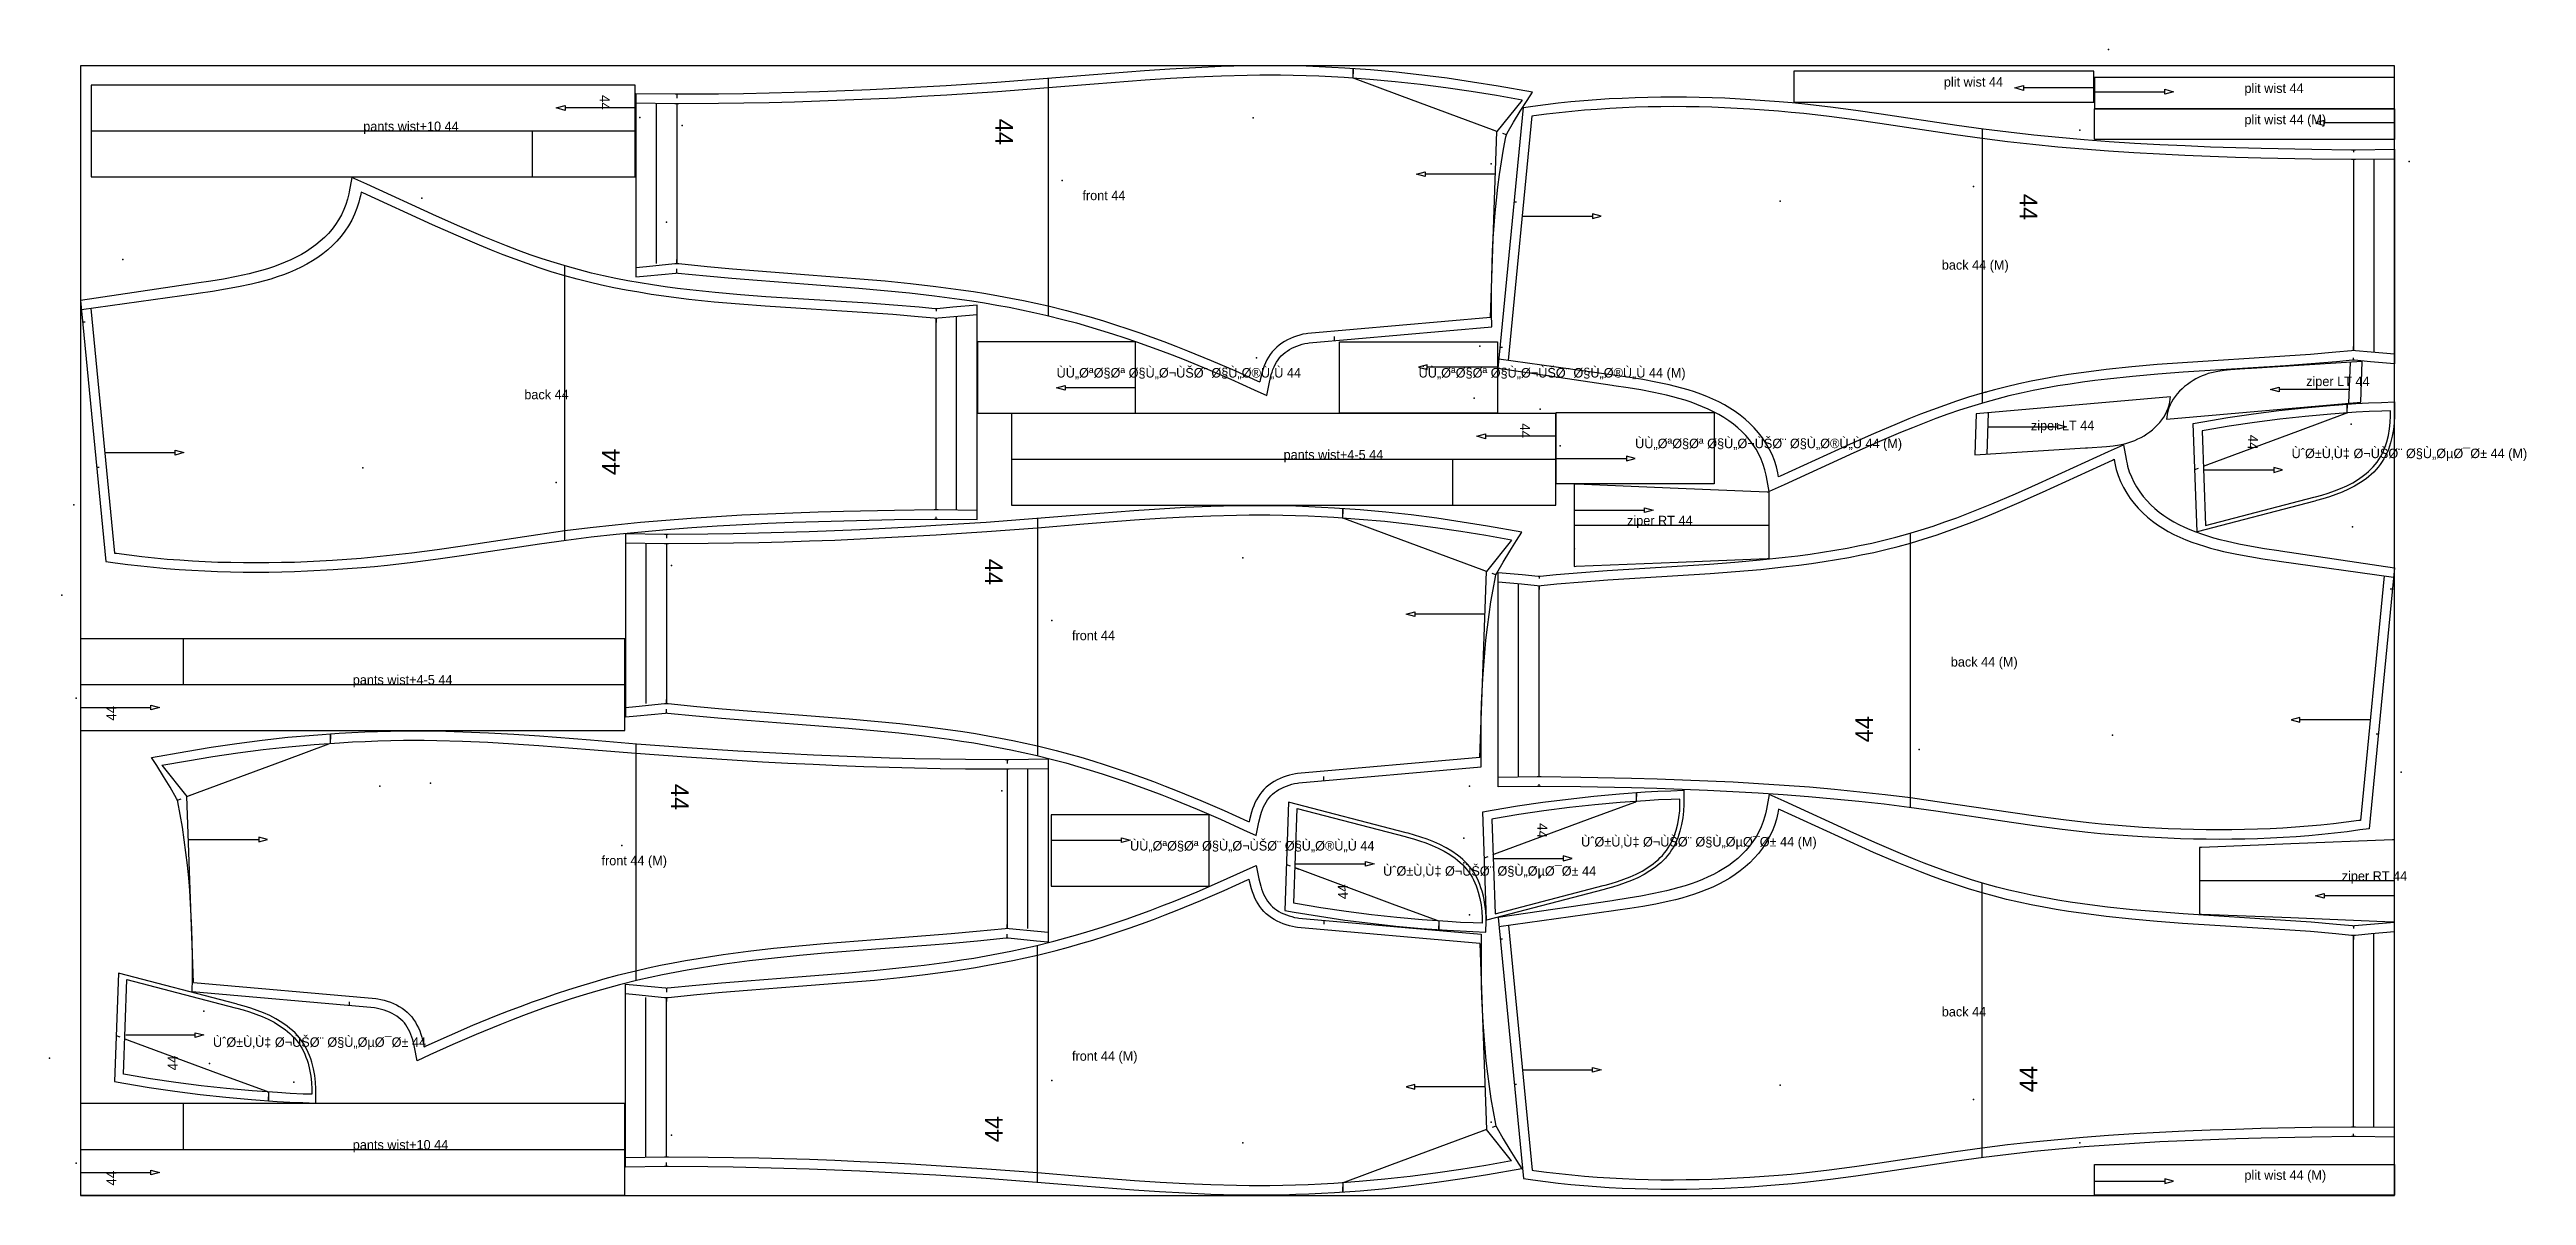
# Model space of a CAD drawing. Header units: millimetres. Extents: x -39 to 3097, y 0 to 1450.
import ezdxf

# ---------------------------------------------------------------- set-up
doc = ezdxf.new("R2010")
doc.units = ezdxf.units.MM
for name, color, linetype in [('BORDER', 4, 'Continuous'), ('CUT', 7, 'Continuous'), ('GRAIN', 5, 'Continuous'), ('INTERNAL', 8, 'Continuous'), ('MARK', 6, 'Continuous'), ('NOTCH', 1, 'Continuous'), ('PIECE_NAME', 2, 'Continuous'), ('SEAM', 3, 'Continuous'), ('TEXT', 2, 'Continuous')]:
    doc.layers.add(name, color=color, linetype=linetype)

msp = doc.modelspace()

# ---------------------------------------------------------------- texts
at = {"layer": 'PIECE_NAME'}
for s, p in [('plit wist 44', (2359.3, 1403.5)), ('plit wist 44', (2739.9, 1395.5)), ('pants wist+10 44', (358, 1347.3)), ('plit wist 44 (M)', (2739.9, 1355.9)), ('front 44', (1268.6, 1259.8)), ('back 44 (M)', (2356.7, 1171.8)), ('ÙÙ„ØªØ§Øª Ø§Ù„Ø¬ÙŠØ¨ Ø§Ù„Ø®Ù„Ù 44', (1235.9, 1035.3)), ('ÙÙ„ØªØ§Øª Ø§Ù„Ø¬ÙŠØ¨ Ø§Ù„Ø®Ù„Ù 44 (M)', (1694.3, 1035.3)), ('ziper LT 44', (2818, 1024.5)), ('back 44', (562, 1007.8)), ('ziper LT 44', (2469.5, 968.6)), ('pants wist+4-5 44', (1523.3, 931.7)), ('ÙÙ„ØªØ§Øª Ø§Ù„Ø¬ÙŠØ¨ Ø§Ù„Ø®Ù„Ù 44 (M)', (1968.4, 945.9)), ('ÙˆØ±Ù‚Ù‡ Ø¬ÙŠØ¨ Ø§Ù„ØµØ¯Ø± 44 (M)', (2799.6, 933.3)), ('ziper RT 44', (1958.2, 848.3)), ('front 44', (1255.4, 702.8)), ('pants wist+4-5 44', (344.8, 646.7)), ('back 44 (M)', (2368.1, 669.4)), ('ÙÙ„ØªØ§Øª Ø§Ù„Ø¬ÙŠØ¨ Ø§Ù„Ø®Ù„Ù 44', (1328.9, 436.6)), ('ÙˆØ±Ù‚Ù‡ Ø¬ÙŠØ¨ Ø§Ù„ØµØ¯Ø± 44 (M)', (1900, 441.7)), ('front 44 (M)', (659.7, 417.9)), ('ÙˆØ±Ù‚Ù‡ Ø¬ÙŠØ¨ Ø§Ù„ØµØ¯Ø± 44', (1649.3, 404.7)), ('ziper RT 44', (2863, 398.3)), ('back 44', (2356.7, 226.6)), ('ÙˆØ±Ù‚Ù‡ Ø¬ÙŠØ¨ Ø§Ù„ØµØ¯Ø± 44', (167.8, 188.1)), ('front 44 (M)', (1255.4, 170.5)), ('pants wist+10 44', (344.8, 58.2)), ('plit wist 44 (M)', (2739.9, 19.8))]:
    msp.add_text(s, height=12, dxfattribs=at).set_placement(p)
at = {"layer": 'TEXT'}
for height, rotation, p in [(12.6, 270, (657.4, 1393)), (22.4, 270, (1158.4, 1362.9)), (22.4, 270, (2455.1, 1267.8)), (12.6, 270, (1822.7, 977.4)), (22.4, 90, (682.9, 911.8)), (12.6, 268.897, (2744.4, 962.9)), (22.4, 270, (1145.2, 805.9)), (12.6, 90, (45.4, 601)), (22.4, 90, (2269.7, 573.5)), (22.4, 270, (747.5, 521)), (12.6, 268.897, (1844.7, 471.3)), (12.6, 91.103, (1604.8, 375.1)), (12.6, 91.103, (123.3, 158.5)), (22.4, 90, (2477.5, 130.6)), (22.4, 90, (1167.6, 67.4)), (12.6, 90, (45.4, 12.5))]:
    msp.add_text('44', height=height, rotation=rotation, dxfattribs=at).set_placement(p)

# ---------------------------------------------------------------- linework, layer by layer
at = {"layer": 'BORDER'}
msp.add_lwpolyline([(0, 0), (2929.9, 0), (2929.9, 1430), (0, 1430)], close=True, dxfattribs=at)
at = {"layer": 'CUT'}
for points in [[(1838.3, 1396.4), (1794.8, 1404), (1762.7, 1409.3), (1730.5, 1414.1), (1698.2, 1418.2), (1665.8, 1421.8), (1633.4, 1424.7), (1600.9, 1427), (1584.6, 1427.9), (1568.3, 1428.7), (1552, 1429.3), (1535.8, 1429.7), (1519.5, 1430), (1493, 1430), (1476.7, 1429.8), (1444.3, 1428.9), (1411.8, 1427.5), (1379.4, 1425.7), (1347.1, 1423.5), (1282.6, 1418.5), (1224.2, 1413.7), (1160.1, 1408.9), (1096.1, 1404.7), (1064, 1402.8), (1032, 1401.1), (1000, 1399.6), (967.9, 1398.2), (935.9, 1397), (903.8, 1395.9), (871.8, 1395.1), (839.7, 1394.5), (807.7, 1394), (757.6, 1393.8), (755.2, 1393.8), (752.8, 1393.8), (703.1, 1394.5), (703.1, 1162.6), (717.7, 1163.9), (753.9, 1167.6), (755.1, 1167.7), (756.3, 1167.6), (792.5, 1163.9), (824.7, 1161), (856.9, 1158.4), (921.4, 1153.5), (985.6, 1148.4), (1017.6, 1145.6), (1049.6, 1142.4), (1081.3, 1138.7), (1113, 1134.5), (1128.8, 1132.2), (1144.5, 1129.7), (1160.1, 1127), (1175.8, 1124.2), (1191.4, 1121.1), (1206.9, 1117.8), (1222.3, 1114.3), (1245.6, 1108.5), (1260.9, 1104.4), (1276.3, 1100), (1291.6, 1095.4), (1306.9, 1090.7), (1322.1, 1085.7), (1337.2, 1080.5), (1352.3, 1075.1), (1367.4, 1069.6), (1382.4, 1063.9), (1397.3, 1058), (1427.1, 1045.8), (1456.6, 1033.1), (1485.9, 1019.9), (1501.9, 1012.5), (1505.3, 1029.6), (1507.6, 1039), (1508.7, 1042.3), (1509.9, 1045.6), (1511.3, 1048.9), (1512.8, 1052), (1514.5, 1054.9), (1516.3, 1057.7), (1518.2, 1060.3), (1520.3, 1062.6), (1522.6, 1064.8), (1525.1, 1066.9), (1527.8, 1068.8), (1530.6, 1070.6), (1533.7, 1072.3), (1536.9, 1073.8), (1540.1, 1075.2), (1543.5, 1076.4), (1547, 1077.4), (1550.4, 1078.3), (1554.1, 1079), (1555.8, 1079.3), (1786.8, 1099.5), (1786.8, 1102), (1786.6, 1114.1), (1786.6, 1146.6), (1786.9, 1162.8), (1787.3, 1179), (1788, 1195.3), (1788.8, 1211.5), (1789.9, 1227.7), (1791.2, 1243.9), (1792.8, 1260), (1794.6, 1276.1), (1796.7, 1292.2), (1799.1, 1308.2), (1801.9, 1324.2), (1804.9, 1340.1), (1805.4, 1342.4), (1806.5, 1344.5), (1814.6, 1358.5), (1822.9, 1372.4), (1831.6, 1386.1)], [(2549.3, 1423), (2169.3, 1423), (2169.3, 1384), (2549.3, 1384)], [(2549.9, 1376), (2929.9, 1376), (2929.9, 1415), (2549.9, 1415)], [(702.5, 1347.3), (702.5, 1405.3), (13.5, 1405.3), (13.5, 1347.3), (13.5, 1289.3), (702.5, 1289.3)], [(2138, 890.9), (2134.7, 909.4), (2134.3, 911.7), (2133.6, 915.2), (2132.8, 918.4), (2130.7, 925.2), (2128.1, 931.8), (2125.1, 938.2), (2121.5, 944.5), (2117.6, 950.6), (2113.2, 956.3), (2108.6, 961.8), (2103.6, 966.9), (2098.4, 971.8), (2092.8, 976.3), (2086.9, 980.6), (2080.8, 984.7), (2074.4, 988.5), (2067.8, 992), (2061, 995.3), (2053.9, 998.4), (2046.6, 1001.3), (2039.2, 1004), (2031.6, 1006.5), (2023.9, 1008.8), (2016.1, 1010.9), (2008.2, 1012.9), (1992, 1016.5), (1975.8, 1019.6), (1959.6, 1022.3), (1941.6, 1025), (1939.2, 1025.4), (1794.9, 1046.8), (1826.9, 1377.1), (1838.7, 1378.7), (1854.8, 1380.8), (1870.9, 1382.8), (1887.1, 1384.5), (1903.3, 1385.9), (1919.5, 1387.2), (1935.7, 1388.3), (1952, 1389.1), (1968.3, 1389.8), (1984.5, 1390.2), (2000.8, 1390.5), (2017.1, 1390.6), (2033.3, 1390.5), (2049.6, 1390.2), (2065.9, 1389.8), (2082.1, 1389.2), (2114.5, 1387.4), (2150.9, 1384.8), (2167.1, 1383.3), (2183.4, 1381.7), (2215.6, 1377.9), (2247.8, 1373.7), (2279.8, 1369), (2375.6, 1354.7), (2409.5, 1350.1), (2441.2, 1346.1), (2473.1, 1342.6), (2504.9, 1339.4), (2536.8, 1336.7), (2568.8, 1334.2), (2600.8, 1332.1), (2632.8, 1330.3), (2664.8, 1328.8), (2696.9, 1327.5), (2729, 1326.4), (2761.1, 1325.5), (2825.4, 1324.2), (2875.6, 1323.5), (2877.9, 1323.5), (2880.3, 1323.5), (2929.9, 1324.2), (2929.9, 1109.5), (2929.9, 1052.7), (2899.4, 1055.3), (2879.2, 1057.3), (2877.9, 1057.4), (2876.7, 1057.3), (2856.5, 1055.3), (2824.2, 1052.6), (2791.8, 1050.2), (2662.4, 1042), (2630.2, 1039.6), (2598.2, 1036.8), (2566.4, 1033.4), (2550.6, 1031.5), (2534.8, 1029.4), (2519.1, 1027.1), (2503.4, 1024.6), (2487.9, 1021.8), (2472.4, 1018.8), (2457, 1015.5), (2441.6, 1012), (2426.4, 1008.1), (2411.2, 1003.9), (2394.2, 998.8), (2379.2, 994), (2364.2, 988.8), (2349.2, 983.4), (2334.3, 977.7), (2319.4, 971.8), (2304.6, 965.8), (2275, 953.1), (2245.5, 940), (2157.1, 899.5)], [(2929.9, 1336.4), (2549.9, 1336.4), (2549.9, 1375.4), (2929.9, 1375.4)], [(343.4, 1288.7), (340.1, 1270.2), (339.7, 1267.9), (339, 1264.4), (338.2, 1261.2), (336.1, 1254.4), (333.5, 1247.8), (330.4, 1241.4), (326.9, 1235.1), (322.9, 1229), (318.6, 1223.3), (313.9, 1217.8), (309, 1212.7), (303.7, 1207.8), (298.2, 1203.3), (292.3, 1199), (286.2, 1194.9), (279.8, 1191.1), (273.2, 1187.6), (266.3, 1184.3), (259.3, 1181.2), (252, 1178.3), (244.6, 1175.6), (237, 1173.1), (229.3, 1170.8), (221.4, 1168.7), (213.6, 1166.7), (197.4, 1163.1), (181.2, 1160), (165, 1157.3), (146.9, 1154.6), (144.6, 1154.2), (0.2, 1132.8), (32.3, 802.6), (44, 800.9), (60.1, 798.8), (76.3, 796.8), (92.4, 795.2), (108.6, 793.7), (124.9, 792.4), (141.1, 791.4), (157.4, 790.5), (173.6, 789.8), (189.9, 789.4), (206.2, 789.1), (222.4, 789), (238.7, 789.1), (255, 789.4), (271.2, 789.8), (287.5, 790.5), (319.9, 792.2), (356.3, 794.8), (372.5, 796.3), (388.7, 797.9), (421, 801.7), (453.1, 805.9), (485.2, 810.6), (581, 824.9), (614.9, 829.6), (646.6, 833.5), (678.4, 837), (710.3, 840.2), (742.2, 842.9), (774.1, 845.4), (806.1, 847.5), (838.1, 849.3), (870.2, 850.8), (902.3, 852.1), (934.4, 853.2), (966.5, 854.1), (1030.7, 855.4), (1081, 856.1), (1083.3, 856.1), (1085.6, 856.1), (1135.3, 855.4), (1135.3, 1070.1), (1135.3, 1126.9), (1104.7, 1124.3), (1084.6, 1122.3), (1083.3, 1122.2), (1082, 1122.3), (1061.9, 1124.3), (1029.6, 1127), (997.2, 1129.4), (867.7, 1137.6), (835.6, 1140), (803.6, 1142.8), (771.7, 1146.2), (755.9, 1148.1), (740.2, 1150.2), (724.4, 1152.5), (708.8, 1155), (693.2, 1157.8), (677.7, 1160.8), (662.3, 1164.1), (647, 1167.6), (631.8, 1171.5), (616.6, 1175.7), (599.6, 1180.8), (584.5, 1185.6), (569.5, 1190.8), (554.6, 1196.2), (539.6, 1201.9), (524.8, 1207.8), (510, 1213.8), (480.3, 1226.5), (450.8, 1239.6), (362.4, 1280.1)], [(1135.9, 1080.3), (1135.9, 990.3), (1335.9, 990.3), (1335.9, 1080.3)], [(1594.3, 990.3), (1594.3, 1080.3), (1794.3, 1080.3), (1794.3, 990.3)], [(2889.1, 1055.6), (2748.8, 1046.8), (2746.4, 1046.6), (2722.1, 1045.2), (2714, 1044.4), (2706, 1043.1), (2698, 1041.4), (2694, 1040.2), (2690.1, 1038.9), (2686.2, 1037.4), (2682.4, 1035.6), (2678.5, 1033.7), (2674.8, 1031.5), (2671.1, 1029.1), (2667.6, 1026.6), (2664.1, 1023.8), (2660.9, 1020.9), (2657.8, 1017.9), (2654.9, 1014.7), (2652.2, 1011.3), (2649.8, 1007.9), (2647.6, 1004.3), (2645.7, 1000.6), (2644.2, 996.8), (2642.9, 992.9), (2642, 989), (2641.4, 984.9), (2641.2, 982.4), (2887.2, 1004)], [(2398.4, 937.6), (2538.7, 946.3), (2541.1, 946.5), (2565.4, 948), (2573.5, 948.8), (2581.5, 950), (2589.5, 951.8), (2593.5, 952.9), (2597.4, 954.2), (2601.3, 955.8), (2605.1, 957.5), (2609, 959.5), (2612.7, 961.6), (2616.4, 964), (2619.9, 966.6), (2623.3, 969.3), (2626.6, 972.2), (2629.7, 975.3), (2632.6, 978.5), (2635.3, 981.8), (2637.7, 985.3), (2639.9, 988.9), (2641.8, 992.6), (2643.3, 996.4), (2644.6, 1000.2), (2645.5, 1004.2), (2646, 1008.2), (2646.3, 1010.7), (2400.3, 989.2)], [(2675.1, 977.2), (2687, 979.3), (2719, 984.6), (2751.2, 989.3), (2783.5, 993.4), (2815.8, 997), (2848.3, 999.9), (2880.7, 1002.3), (2897, 1003.2), (2913.3, 1003.9), (2929.8, 1004.5), (2929.9, 990.8), (2929.9, 986.6), (2929.5, 978.1), (2928.5, 969.5), (2927, 961), (2924.9, 952.6), (2923.5, 948.4), (2922.1, 944.3), (2920.4, 940.3), (2918.6, 936.4), (2916.5, 932.6), (2914.3, 928.9), (2911.9, 925.4), (2909.3, 922), (2906.5, 918.7), (2903.5, 915.6), (2900.4, 912.7), (2897.2, 909.9), (2893.8, 907.2), (2886.8, 902.3), (2879.4, 897.8), (2871.6, 893.8), (2863.7, 890.2), (2855.6, 887.1), (2847.4, 884.2), (2839.3, 881.7), (2831.3, 879.5), (2828.9, 878.9), (2680, 840.1)], [(1867.8, 931.7), (1867.8, 989.7), (1178.8, 989.7), (1178.8, 931.7), (1178.8, 873.7), (1867.8, 873.7)], [(2068.4, 990.9), (2068.4, 900.9), (1868.4, 900.9), (1868.4, 990.9)], [(2586.8, 950.3), (2590.1, 931.9), (2590.5, 929.6), (2591.2, 926.1), (2592, 922.9), (2594.1, 916.1), (2596.7, 909.5), (2599.8, 903), (2603.3, 896.8), (2607.3, 890.7), (2611.6, 884.9), (2616.2, 879.5), (2621.2, 874.3), (2626.5, 869.5), (2632, 864.9), (2637.9, 860.6), (2644, 856.6), (2650.4, 852.8), (2657, 849.3), (2663.8, 846), (2670.9, 842.9), (2678.2, 840), (2685.6, 837.3), (2693.2, 834.8), (2700.9, 832.5), (2708.7, 830.3), (2716.6, 828.4), (2732.8, 824.8), (2749, 821.7), (2765.2, 819), (2783.3, 816.2), (2785.6, 815.9), (2929.9, 794.5), (2897.9, 464.2), (2886.1, 462.6), (2870.1, 460.4), (2853.9, 458.5), (2837.7, 456.8), (2821.5, 455.3), (2805.3, 454.1), (2789.1, 453), (2772.8, 452.2), (2756.6, 451.5), (2740.3, 451.1), (2724, 450.8), (2707.7, 450.7), (2691.5, 450.8), (2675.2, 451.1), (2659, 451.5), (2642.7, 452.1), (2610.3, 453.8), (2573.9, 456.5), (2557.7, 457.9), (2541.4, 459.6), (2509.2, 463.4), (2477, 467.6), (2445, 472.2), (2349.2, 486.6), (2315.3, 491.2), (2283.6, 495.2), (2251.8, 498.7), (2219.9, 501.8), (2188, 504.6), (2156, 507), (2124.1, 509.2), (2092, 511), (2060, 512.5), (2027.9, 513.8), (1995.8, 514.9), (1963.7, 515.8), (1899.4, 517.1), (1849.2, 517.8), (1846.9, 517.8), (1844.5, 517.8), (1794.9, 517.1), (1794.9, 731.8), (1794.9, 788.6), (1825.5, 786), (1845.6, 784), (1846.9, 783.9), (1848.2, 784), (1868.3, 786), (1900.6, 788.7), (1933, 791.1), (2062.4, 799.2), (2094.6, 801.7), (2126.6, 804.5), (2158.5, 807.8), (2174.3, 809.8), (2190, 811.9), (2205.7, 814.2), (2221.4, 816.7), (2236.9, 819.5), (2252.4, 822.5), (2267.9, 825.8), (2283.2, 829.3), (2298.4, 833.2), (2313.6, 837.3), (2330.6, 842.4), (2345.7, 847.3), (2360.7, 852.5), (2375.6, 857.9), (2390.5, 863.5), (2405.4, 869.4), (2420.2, 875.5), (2449.8, 888.2), (2479.3, 901.3), (2567.7, 941.7)], [(1891.3, 796.3), (1893.7, 796.4), (2022.7, 801.6), (2135.6, 806.2), (2138.1, 806.3), (2138.1, 848.3), (2138.1, 890.3), (2135.6, 890.4), (2022.7, 895), (1893.7, 900.2), (1891.3, 900.3), (1891.3, 848.3)], [(1825, 839.5), (1781.5, 847.1), (1749.5, 852.4), (1717.3, 857.1), (1685, 861.3), (1652.6, 864.8), (1620.1, 867.8), (1587.6, 870.1), (1571.3, 871), (1555.1, 871.7), (1538.8, 872.3), (1522.5, 872.7), (1506.2, 873), (1479.8, 873), (1463.5, 872.8), (1431, 872), (1398.6, 870.6), (1366.2, 868.7), (1333.8, 866.5), (1269.3, 861.5), (1210.9, 856.8), (1146.9, 852), (1082.8, 847.8), (1050.8, 845.9), (1018.7, 844.2), (986.7, 842.6), (954.7, 841.2), (922.6, 840), (890.6, 839), (858.5, 838.1), (826.5, 837.5), (794.4, 837.1), (744.3, 836.8), (741.9, 836.8), (739.5, 836.8), (689.9, 837.5), (689.9, 605.7), (704.5, 607), (740.6, 610.6), (741.9, 610.7), (743.1, 610.6), (779.2, 607), (811.5, 604.1), (843.7, 601.5), (908.1, 596.6), (972.4, 591.5), (1004.4, 588.6), (1036.3, 585.4), (1068.1, 581.7), (1099.8, 577.6), (1115.5, 575.2), (1131.2, 572.7), (1146.9, 570.1), (1162.5, 567.2), (1178.1, 564.1), (1193.6, 560.8), (1209.1, 557.3), (1232.3, 551.5), (1247.7, 547.4), (1263, 543.1), (1278.3, 538.5), (1293.6, 533.7), (1308.8, 528.7), (1324, 523.5), (1339.1, 518.2), (1354.2, 512.6), (1369.2, 506.9), (1384.1, 501.1), (1413.9, 488.8), (1443.4, 476.1), (1472.7, 462.9), (1488.6, 455.6), (1492.1, 472.7), (1494.4, 482), (1495.4, 485.3), (1496.7, 488.7), (1498, 491.9), (1499.6, 495), (1501.2, 498), (1503, 500.7), (1505, 503.3), (1507, 505.7), (1509.3, 507.9), (1511.8, 509.9), (1514.5, 511.9), (1517.4, 513.7), (1520.4, 515.3), (1523.6, 516.9), (1526.9, 518.2), (1530.3, 519.4), (1533.7, 520.4), (1537.2, 521.3), (1540.8, 522), (1542.5, 522.3), (1773.5, 542.5), (1773.5, 545), (1773.4, 557.2), (1773.4, 589.6), (1773.6, 605.8), (1774.1, 622.1), (1774.7, 638.3), (1775.6, 654.5), (1776.7, 670.7), (1778, 686.9), (1779.5, 703), (1781.4, 719.2), (1783.5, 735.2), (1785.9, 751.2), (1788.6, 767.2), (1791.6, 783.1), (1792.1, 785.5), (1793.3, 787.5), (1801.3, 801.6), (1809.7, 815.5), (1818.3, 829.2)], [(0.2, 646.7), (0.2, 588.7), (689.2, 588.7), (689.2, 646.7), (689.2, 704.7), (0.2, 704.7)], [(90, 554.5), (133.5, 562.1), (165.6, 567.4), (197.8, 572.2), (230.1, 576.3), (262.4, 579.9), (294.9, 582.8), (327.4, 585.1), (343.7, 586), (360, 586.8), (376.2, 587.4), (392.5, 587.8), (408.8, 588.1), (435.2, 588.1), (451.5, 587.9), (484, 587), (516.5, 585.6), (548.8, 583.8), (581.2, 581.6), (645.7, 576.6), (704.1, 571.8), (768.1, 567), (832.2, 562.8), (864.2, 560.9), (896.3, 559.2), (928.3, 557.7), (960.4, 556.3), (992.4, 555.1), (1024.4, 554), (1056.5, 553.2), (1088.5, 552.6), (1120.6, 552.1), (1170.7, 551.9), (1173.1, 551.9), (1175.5, 551.9), (1225.2, 552.6), (1225.2, 320.7), (1210.6, 322), (1174.4, 325.7), (1173.2, 325.8), (1171.9, 325.7), (1135.8, 322), (1103.6, 319.1), (1071.3, 316.5), (1006.9, 311.6), (942.6, 306.5), (910.6, 303.7), (878.7, 300.5), (846.9, 296.8), (815.3, 292.6), (799.5, 290.3), (783.8, 287.8), (768.1, 285.1), (752.5, 282.3), (736.9, 279.2), (721.4, 275.9), (705.9, 272.4), (682.7, 266.6), (667.3, 262.5), (652, 258.1), (636.7, 253.5), (621.4, 248.8), (606.2, 243.8), (591, 238.6), (575.9, 233.2), (560.9, 227.7), (545.9, 222), (530.9, 216.1), (501.2, 203.9), (471.6, 191.2), (442.3, 178), (426.4, 170.6), (423, 187.7), (420.7, 197.1), (419.6, 200.4), (418.4, 203.8), (417, 207), (415.5, 210.1), (413.8, 213), (412, 215.8), (410.1, 218.4), (408, 220.7), (405.7, 222.9), (403.2, 225), (400.5, 226.9), (397.6, 228.7), (394.6, 230.4), (391.4, 231.9), (388.1, 233.3), (384.7, 234.5), (381.3, 235.5), (377.8, 236.4), (374.2, 237.1), (372.5, 237.4), (141.5, 257.6), (141.5, 260.1), (141.7, 272.2), (141.7, 304.7), (141.4, 320.9), (140.9, 337.1), (140.3, 353.4), (139.5, 369.6), (138.4, 385.8), (137.1, 402), (135.5, 418.1), (133.6, 434.2), (131.5, 450.3), (129.1, 466.3), (126.4, 482.3), (123.4, 498.2), (122.9, 500.5), (121.7, 502.6), (113.7, 516.6), (105.3, 530.5), (96.7, 544.2)], [(1775.4, 485.6), (1787.3, 487.7), (1819.3, 493), (1851.5, 497.7), (1883.8, 501.8), (1916.1, 505.4), (1948.6, 508.3), (1981, 510.7), (1997.3, 511.6), (2013.6, 512.3), (2030.1, 512.9), (2030.2, 499.2), (2030.2, 495), (2029.8, 486.5), (2028.8, 477.9), (2027.3, 469.4), (2025.2, 461), (2023.9, 456.8), (2022.4, 452.7), (2020.7, 448.7), (2018.9, 444.8), (2016.8, 441), (2014.6, 437.3), (2012.2, 433.8), (2009.6, 430.4), (2006.8, 427.1), (2003.9, 424), (2000.8, 421.1), (1997.5, 418.3), (1994.1, 415.6), (1987.1, 410.7), (1979.7, 406.2), (1971.9, 402.2), (1964, 398.6), (1955.9, 395.5), (1947.7, 392.6), (1939.6, 390.1), (1931.6, 387.9), (1929.2, 387.3), (1780.3, 348.5)], [(2138, 507.5), (2134.7, 489), (2134.3, 486.7), (2133.6, 483.2), (2132.8, 480), (2130.7, 473.2), (2128.1, 466.7), (2125.1, 460.2), (2121.5, 453.9), (2117.6, 447.9), (2113.2, 442.1), (2108.6, 436.7), (2103.6, 431.5), (2098.4, 426.7), (2092.8, 422.1), (2086.9, 417.8), (2080.8, 413.8), (2074.4, 410), (2067.8, 406.4), (2061, 403.1), (2053.9, 400), (2046.6, 397.1), (2039.2, 394.5), (2031.6, 392), (2023.9, 389.7), (2016.1, 387.5), (2008.2, 385.5), (1992, 382), (1975.8, 378.9), (1959.6, 376.2), (1941.6, 373.4), (1939.2, 373.1), (1794.9, 351.7), (1826.9, 21.4), (1838.7, 19.7), (1854.8, 17.6), (1870.9, 15.7), (1887.1, 14), (1903.3, 12.5), (1919.5, 11.2), (1935.7, 10.2), (1952, 9.3), (1968.3, 8.7), (1984.5, 8.2), (2000.8, 7.9), (2017.1, 7.9), (2033.3, 8), (2049.6, 8.2), (2065.9, 8.7), (2082.1, 9.3), (2114.5, 11), (2150.9, 13.7), (2167.1, 15.1), (2183.4, 16.8), (2215.6, 20.5), (2247.8, 24.8), (2279.8, 29.4), (2375.6, 43.7), (2409.5, 48.4), (2441.2, 52.3), (2473.1, 55.9), (2504.9, 59), (2536.8, 61.8), (2568.8, 64.2), (2600.8, 66.3), (2632.8, 68.1), (2664.8, 69.7), (2696.9, 71), (2729, 72.1), (2761.1, 73), (2825.4, 74.3), (2875.6, 74.9), (2877.9, 75), (2880.3, 74.9), (2929.9, 74.3), (2929.9, 289), (2929.9, 345.7), (2899.4, 343.1), (2879.2, 341.2), (2877.9, 341), (2876.7, 341.2), (2856.5, 343.1), (2824.2, 345.9), (2791.8, 348.2), (2662.4, 356.4), (2630.2, 358.8), (2598.2, 361.6), (2566.4, 365), (2550.6, 366.9), (2534.8, 369), (2519.1, 371.3), (2503.4, 373.9), (2487.9, 376.6), (2472.4, 379.6), (2457, 382.9), (2441.6, 386.5), (2426.4, 390.3), (2411.2, 394.5), (2394.2, 399.6), (2379.2, 404.5), (2364.2, 409.6), (2349.2, 415), (2334.3, 420.7), (2319.4, 426.6), (2304.6, 432.7), (2275, 445.3), (2245.5, 458.5), (2157.1, 498.9)], [(1428.9, 391.6), (1428.9, 481.6), (1228.9, 481.6), (1228.9, 391.6)], [(1524.8, 360.7), (1536.7, 358.7), (1568.7, 353.4), (1600.9, 348.6), (1633.2, 344.5), (1665.5, 340.9), (1698, 338), (1730.4, 335.7), (1746.7, 334.8), (1763, 334), (1779.5, 333.4), (1779.6, 347.1), (1779.6, 351.3), (1779.2, 359.8), (1778.2, 368.4), (1776.7, 377), (1774.6, 385.3), (1773.2, 389.5), (1771.8, 393.6), (1770.1, 397.6), (1768.3, 401.5), (1766.2, 405.3), (1764, 409), (1761.6, 412.6), (1759, 416), (1756.2, 419.2), (1753.2, 422.3), (1750.1, 425.3), (1746.9, 428.1), (1743.5, 430.8), (1736.5, 435.7), (1729, 440.1), (1721.3, 444.1), (1713.4, 447.7), (1705.3, 450.9), (1697.1, 453.7), (1689, 456.2), (1681, 458.4), (1678.6, 459), (1529.7, 497.8)], [(2929.9, 450.3), (2927.5, 450.2), (2798.5, 445), (2685.6, 440.4), (2683.1, 440.3), (2683.1, 398.3), (2683.1, 356.3), (2685.6, 356.2), (2798.5, 351.7), (2927.5, 346.4), (2929.9, 346.3), (2929.9, 398.3)], [(1825, 33.8), (1781.5, 26.2), (1749.5, 20.9), (1717.3, 16.2), (1685, 12), (1652.6, 8.5), (1620.1, 5.5), (1587.6, 3.2), (1571.3, 2.3), (1555.1, 1.6), (1538.8, 1), (1522.5, 0.5), (1506.2, 0.3), (1479.8, 0.2), (1463.5, 0.4), (1431, 1.3), (1398.6, 2.7), (1366.2, 4.6), (1333.8, 6.8), (1269.3, 11.8), (1210.9, 16.5), (1146.9, 21.3), (1082.8, 25.5), (1050.8, 27.4), (1018.7, 29.1), (986.7, 30.7), (954.7, 32.1), (922.6, 33.3), (890.6, 34.3), (858.5, 35.1), (826.5, 35.8), (794.4, 36.2), (744.3, 36.5), (741.9, 36.5), (739.5, 36.5), (689.9, 35.8), (689.9, 267.6), (704.5, 266.3), (740.6, 262.7), (741.9, 262.5), (743.1, 262.7), (779.2, 266.3), (811.5, 269.2), (843.7, 271.8), (908.1, 276.7), (972.4, 281.8), (1004.4, 284.7), (1036.3, 287.9), (1068.1, 291.5), (1099.8, 295.7), (1115.5, 298.1), (1131.2, 300.5), (1146.9, 303.2), (1162.5, 306.1), (1178.1, 309.2), (1193.6, 312.5), (1209.1, 316), (1232.3, 321.7), (1247.7, 325.9), (1263, 330.2), (1278.3, 334.8), (1293.6, 339.6), (1308.8, 344.6), (1324, 349.8), (1339.1, 355.1), (1354.2, 360.7), (1369.2, 366.4), (1384.1, 372.2), (1413.9, 384.4), (1443.4, 397.2), (1472.7, 410.4), (1488.6, 417.7), (1492.1, 400.6), (1494.4, 391.3), (1495.4, 388), (1496.7, 384.6), (1498, 381.4), (1499.6, 378.2), (1501.2, 375.3), (1503, 372.5), (1505, 370), (1507, 367.6), (1509.3, 365.4), (1511.8, 363.4), (1514.5, 361.4), (1517.4, 359.6), (1520.4, 357.9), (1523.6, 356.4), (1526.9, 355.1), (1530.3, 353.9), (1533.7, 352.9), (1537.2, 352), (1540.8, 351.3), (1542.5, 351), (1773.5, 330.8), (1773.5, 328.3), (1773.4, 316.1), (1773.4, 283.7), (1773.6, 267.4), (1774.1, 251.2), (1774.7, 235), (1775.6, 218.8), (1776.7, 202.6), (1778, 186.4), (1779.5, 170.3), (1781.4, 154.1), (1783.5, 138.1), (1785.9, 122.1), (1788.6, 106.1), (1791.6, 90.2), (1792.1, 87.8), (1793.3, 85.8), (1801.3, 71.7), (1809.7, 57.8), (1818.3, 44.1)], [(43.3, 144.2), (55.1, 142.1), (87.1, 136.8), (119.3, 132.1), (151.6, 127.9), (184, 124.4), (216.4, 121.4), (248.9, 119.1), (265.2, 118.2), (281.4, 117.5), (298, 116.9), (298.1, 130.5), (298, 134.8), (297.6, 143.3), (296.7, 151.8), (295.1, 160.4), (293, 168.8), (291.7, 173), (290.2, 177), (288.5, 181), (286.7, 184.9), (284.7, 188.7), (282.5, 192.4), (280, 196), (277.4, 199.4), (274.6, 202.6), (271.7, 205.7), (268.6, 208.7), (265.3, 211.5), (261.9, 214.2), (254.9, 219.1), (247.5, 223.6), (239.8, 227.6), (231.8, 231.1), (223.7, 234.3), (215.6, 237.1), (207.4, 239.6), (199.4, 241.8), (197.1, 242.5), (48.1, 281.3)], [(0.2, 58.2), (0.2, 0.2), (689.2, 0.2), (689.2, 58.2), (689.2, 116.2), (0.2, 116.2)], [(2549.9, 39.2), (2929.9, 39.2), (2929.9, 0.2), (2549.9, 0.2)]]:
    msp.add_lwpolyline(points, close=True, dxfattribs=at)
at = {"layer": 'GRAIN'}
for points in [[(2548.3, 1401.8), (2460.3, 1401.8), (2460.3, 1398.8), (2449.3, 1401.8), (2460.3, 1404.8), (2460.3, 1401.8)], [(2550.9, 1397.1), (2638.9, 1397.1), (2638.9, 1400.1), (2649.9, 1397.1), (2638.9, 1394.1), (2638.9, 1397.1)], [(701.5, 1376.5), (613.5, 1376.5), (613.5, 1373.5), (602.5, 1376.5), (613.5, 1379.5), (613.5, 1376.5)], [(2928.9, 1357.5), (2840.9, 1357.5), (2840.9, 1360.5), (2829.9, 1357.5), (2840.9, 1354.5), (2840.9, 1357.5)], [(1790.6, 1292.6), (1702.6, 1292.6), (1702.6, 1289.6), (1691.6, 1292.6), (1702.6, 1295.6), (1702.6, 1292.6)], [(1826.6, 1239.4), (1914.6, 1239.4), (1914.6, 1236.4), (1925.6, 1239.4), (1914.6, 1242.4), (1914.6, 1239.4)], [(1793.3, 1048.3), (1705.3, 1048.3), (1705.3, 1051.3), (1694.3, 1048.3), (1705.3, 1045.3), (1705.3, 1048.3)], [(1334.9, 1022.2), (1246.9, 1022.2), (1246.9, 1019.2), (1235.9, 1022.2), (1246.9, 1025.2), (1246.9, 1022.2)], [(2871.8, 1020.1), (2783.8, 1020.1), (2783.8, 1017.1), (2772.8, 1020.1), (2783.8, 1023), (2783.8, 1020.1)], [(2415.7, 973.1), (2503.7, 973.1), (2503.7, 976), (2514.7, 973.1), (2503.7, 970.1), (2503.7, 973.1)], [(32, 940.2), (120, 940.2), (120, 943.2), (131, 940.2), (120, 937.2), (120, 940.2)], [(1866.8, 960.9), (1778.8, 960.9), (1778.8, 957.9), (1767.8, 960.9), (1778.8, 963.9), (1778.8, 960.9)], [(1869.4, 932.9), (1957.4, 932.9), (1957.4, 929.9), (1968.4, 932.9), (1957.4, 935.8), (1957.4, 932.9)], [(2689.2, 918.3), (2777.2, 918.3), (2777.2, 915.3), (2788.2, 918.3), (2777.2, 921.3), (2777.2, 918.3)], [(1892.3, 867.6), (1980.3, 867.6), (1980.3, 870.5), (1991.3, 867.6), (1980.3, 864.6), (1980.3, 867.6)], [(1777.3, 735.7), (1689.3, 735.7), (1689.3, 732.7), (1678.3, 735.7), (1689.3, 738.6), (1689.3, 735.7)], [(1.2, 617.5), (89.2, 617.5), (89.2, 620.4), (100.2, 617.5), (89.2, 614.5), (89.2, 617.5)], [(2898.2, 601.9), (2810.2, 601.9), (2810.2, 604.8), (2799.2, 601.9), (2810.2, 598.9), (2810.2, 601.9)], [(137.7, 450.7), (225.7, 450.7), (225.7, 447.7), (236.7, 450.7), (225.7, 453.7), (225.7, 450.7)], [(1229.9, 449.7), (1317.9, 449.7), (1317.9, 452.7), (1328.9, 449.7), (1317.9, 446.7), (1317.9, 449.7)], [(1538.9, 419.6), (1626.9, 419.6), (1626.9, 422.6), (1637.9, 419.6), (1626.9, 416.7), (1626.9, 419.6)], [(1789.5, 426.7), (1877.5, 426.7), (1877.5, 423.7), (1888.5, 426.7), (1877.5, 429.7), (1877.5, 426.7)], [(2928.9, 379.1), (2840.9, 379.1), (2840.9, 376.1), (2829.9, 379.1), (2840.9, 382.1), (2840.9, 379.1)], [(57.4, 203.1), (145.4, 203.1), (145.4, 206), (156.4, 203.1), (145.4, 200.1), (145.4, 203.1)], [(1826.6, 159), (1914.6, 159), (1914.6, 162), (1925.6, 159), (1914.6, 156.1), (1914.6, 159)], [(1777.3, 137.6), (1689.3, 137.6), (1689.3, 140.6), (1678.3, 137.6), (1689.3, 134.7), (1689.3, 137.6)], [(1.2, 29), (89.2, 29), (89.2, 32), (100.2, 29), (89.2, 26), (89.2, 29)], [(2550.9, 18.1), (2638.9, 18.1), (2638.9, 15.1), (2649.9, 18.1), (2638.9, 21.1), (2638.9, 18.1)]]:
    msp.add_lwpolyline(points, dxfattribs=at)
at = {"layer": 'INTERNAL'}
for points in [[(1225.1, 1413.8), (1225.1, 1113.6)], [(1611.6, 1414.2), (1611.6, 1426.3)], [(1611.6, 1424.6), (1611.6, 1419.6)], [(1793.5, 1346.8), (1791.3, 1347.6), (1670.5, 1392.4), (1613.9, 1413.4), (1611.6, 1414.2)], [(729.1, 1382.1), (729.1, 1179.8)], [(755.1, 1381.8), (755.1, 1179.8)], [(2407.9, 1350.3), (2407.9, 1062.5)], [(702.5, 1347.3), (13.5, 1347.3)], [(572.5, 1289.3), (572.5, 1347.3)], [(2877.9, 1311.5), (2877.9, 1109.5)], [(2903.9, 1311.8), (2903.9, 1109.5)], [(613.3, 1117.1), (613.3, 1176.6)], [(613.3, 829.3), (613.3, 1117.1)], [(1083.3, 1070.1), (1083.3, 1110.1)], [(1109.3, 1070.1), (1109.3, 1112.6)], [(2877.9, 1109.5), (2877.9, 1069.5)], [(2903.9, 1109.5), (2903.9, 1067)], [(1083.3, 868.1), (1083.3, 1070.1)], [(1109.3, 867.8), (1109.3, 1070.1)], [(2407.9, 1062.5), (2407.9, 1003)], [(2872.2, 1002.7), (2874, 1054.6)], [(2415.3, 990.5), (2413.5, 938.5)], [(2688, 923), (2690.3, 923.9), (2811, 968.6), (2867.6, 989.6), (2870, 990.5)], [(2870, 990.5), (2870, 1001.5)], [(1867.8, 931.7), (1178.8, 931.7)], [(1737.8, 873.7), (1737.8, 931.7)], [(1211.9, 856.9), (1211.9, 556.6)], [(1598.3, 857.3), (1598.3, 869.3)], [(1598.3, 867.6), (1598.3, 862.6)], [(1780.3, 789.8), (1778, 790.7), (1657.3, 835.4), (1600.7, 856.4), (1598.3, 857.3)], [(1891.3, 848.3), (2138.1, 848.3)], [(715.9, 825.2), (715.9, 622.8)], [(741.9, 824.8), (741.9, 622.8)], [(2316.9, 778.8), (2316.9, 838.3)], [(1820.9, 731.8), (1820.9, 774.3)], [(1846.9, 731.8), (1846.9, 771.8)], [(2316.9, 491), (2316.9, 778.8)], [(1820.9, 529.5), (1820.9, 731.8)], [(1846.9, 529.8), (1846.9, 731.8)], [(130.2, 704.7), (130.2, 646.7)], [(0.2, 646.7), (689.2, 646.7)], [(134.8, 504.9), (137, 505.7), (257.8, 550.5), (314.4, 571.5), (316.7, 572.3)], [(316.7, 572.3), (316.7, 584.4)], [(316.7, 582.7), (316.7, 577.7)], [(703.2, 571.9), (703.2, 271.7)], [(1173.2, 539.9), (1173.2, 337.9)], [(1199.2, 540.2), (1199.2, 337.9)], [(1970.3, 498.9), (1970.3, 509.9)], [(1788.4, 431.4), (1790.6, 432.3), (1911.4, 477), (1968, 498), (1970.3, 498.9)], [(1537.7, 414.9), (1540, 414.1), (1660.7, 369.3), (1717.3, 348.3), (1719.7, 347.5)], [(2407.9, 336), (2407.9, 395.5)], [(2929.9, 398.3), (2683.1, 398.3)], [(1719.7, 347.5), (1719.7, 336.4)], [(1211.9, 16.4), (1211.9, 316.7)], [(2407.9, 48.2), (2407.9, 336)], [(2877.9, 289), (2877.9, 329)], [(2903.9, 289), (2903.9, 331.5)], [(2877.9, 87), (2877.9, 289)], [(2903.9, 86.6), (2903.9, 289)], [(715.9, 48.1), (715.9, 250.5)], [(741.9, 48.5), (741.9, 250.5)], [(56.2, 198.3), (58.4, 197.5), (179.2, 152.8), (235.8, 131.8), (238.1, 130.9)], [(238.1, 130.9), (238.1, 119.9)], [(130.2, 116.2), (130.2, 58.2)], [(1780.3, 83.5), (1778, 82.6), (1657.3, 37.9), (1600.7, 16.9), (1598.3, 16)], [(0.2, 58.2), (689.2, 58.2)], [(1598.3, 16), (1598.3, 4)], [(1598.3, 5.7), (1598.3, 10.7)]]:
    msp.add_lwpolyline(points, dxfattribs=at)
at = {"layer": 'MARK'}
for p in [(2567.8, 1450.5), (708.3, 1364.6), (761.7, 1354.2), (1485, 1363.9), (2531.4, 1348.5), (1786.3, 1305.6), (2948.4, 1308.9), (432.4, 1262.3), (1242.9, 1284.7), (2152, 1258.6), (2396.8, 1277), (741.9, 1231.8), (53.7, 1184.5), (1771.9, 1075), (1488.9, 1060.2), (1764.8, 1009.1), (2412.6, 1016.9), (1848.3, 995.1), (2874.9, 976.3), (1873.6, 949), (357.4, 921), (602.2, 902.6), (-8.3, 874.1), (1891.5, 818.5), (2876.5, 846.2), (748.5, 797.2), (1471.7, 806.9), (-23.5, 759.9), (1229.7, 727.8), (-5.6, 629.4), (2572.8, 582.7), (2328, 564.3), (2938.5, 535.7), (379.2, 518.2), (443.3, 522), (1166.6, 512.3), (1758.6, 518.1), (685.4, 442.8), (1751.5, 452.2), (1751.5, 421.1), (1848.3, 403.4), (1758.6, 355.2), (156.4, 233.1), (-39.1, 173.8), (163.5, 167.2), (270.3, 143.2), (1229.7, 145.5), (2152, 139.8), (2396.8, 121.5), (748.5, 76.1), (1471.7, 66.4), (1786.3, 92.9), (2531.4, 66.8), (-5.6, 40.9)]:
    msp.add_point(p, dxfattribs=at)
at = {"layer": 'NOTCH'}
for points in [[(1611.6, 1426.3), (1611.6, 1421.3)], [(755.1, 1393.8), (755.1, 1388.8)], [(1805.4, 1342.4), (1800.7, 1344.1)], [(2877.9, 1323.5), (2877.9, 1320.5)], [(1815.3, 1257.6), (1818.3, 1257.6)], [(755.1, 1167.7), (755.1, 1172.7)], [(2.9, 1105.9), (5.9, 1105.9)], [(1083.3, 1122.2), (1083.3, 1119.2)], [(1587.6, 1082.1), (1587.6, 1087.1)], [(1797.5, 1073.7), (1800.5, 1073.7)], [(2877.9, 1057.4), (2877.9, 1060.4)], [(2870, 1001.5), (2870, 996.5)], [(20.7, 922), (23.7, 922)], [(2677.2, 919), (2681.9, 920.7)], [(1083.3, 856.1), (1083.3, 859.1)], [(1598.3, 869.3), (1598.3, 864.3)], [(741.9, 836.8), (741.9, 831.8)], [(1792.1, 785.5), (1787.4, 787.2)], [(1846.9, 783.9), (1846.9, 780.9)], [(2927.3, 767.6), (2924.3, 767.6)], [(741.9, 610.7), (741.9, 615.7)], [(316.7, 584.4), (316.7, 579.4)], [(2909.5, 583.7), (2906.5, 583.7)], [(1173.2, 551.9), (1173.2, 546.9)], [(122.9, 500.5), (127.6, 502.2)], [(1574.3, 525.1), (1574.3, 530.1)], [(1846.9, 517.8), (1846.9, 520.8)], [(1970.3, 509.9), (1970.3, 504.9)], [(1526.9, 418.9), (1531.6, 417.2)], [(1777.5, 427.4), (1782.2, 429.1)], [(1574.3, 348.2), (1574.3, 343.2)], [(1173.2, 325.8), (1173.2, 330.8)], [(1719.7, 336.4), (1719.7, 341.4)], [(1797.5, 324.8), (1800.5, 324.8)], [(2877.9, 341), (2877.9, 338)], [(741.9, 262.5), (741.9, 257.5)], [(340.7, 240.2), (340.7, 245.2)], [(45.3, 202.4), (50, 200.6)], [(1815.3, 140.8), (1818.3, 140.8)], [(238.1, 119.9), (238.1, 124.9)], [(1792.1, 87.8), (1787.4, 86.1)], [(2877.9, 75), (2877.9, 78)], [(741.9, 36.5), (741.9, 41.5)], [(1598.3, 4), (1598.3, 9)]]:
    msp.add_lwpolyline(points, dxfattribs=at)
at = {"layer": 'SEAM'}
for points in [[(1825.2, 1386.5), (1792.7, 1392.2), (1760.9, 1397.5), (1728.9, 1402.2), (1696.8, 1406.3), (1664.6, 1409.8), (1632.4, 1412.7), (1600.1, 1415), (1584, 1416), (1567.8, 1416.7), (1551.7, 1417.3), (1535.5, 1417.7), (1519.4, 1418), (1493.1, 1418), (1477, 1417.8), (1444.7, 1416.9), (1412.4, 1415.5), (1380.2, 1413.7), (1347.9, 1411.5), (1283.5, 1406.5), (1225.1, 1401.8), (1161, 1397), (1096.8, 1392.7), (1064.7, 1390.9), (1032.6, 1389.1), (1000.5, 1387.6), (968.4, 1386.2), (936.3, 1385), (904.2, 1383.9), (872.1, 1383.1), (839.9, 1382.5), (807.8, 1382), (757.6, 1381.8), (755.1, 1381.8), (752.6, 1381.8), (703.1, 1382.5)], [(755.1, 1381.8), (755.1, 1376.8)], [(1825.2, 1386.5), (1793.5, 1346.8)], [(1793.5, 1346.8), (1788.8, 1348.5)], [(1807.9, 1057), (1837.9, 1366.5)], [(1837.9, 1366.5), (1840.3, 1366.8), (1856.3, 1368.9), (1872.2, 1370.8), (1888.3, 1372.5), (1904.3, 1374), (1920.4, 1375.2), (1936.4, 1376.3), (1952.5, 1377.1), (1968.7, 1377.8), (1984.8, 1378.2), (2000.9, 1378.5), (2017.1, 1378.6), (2033.2, 1378.5), (2049.3, 1378.2), (2065.5, 1377.8), (2081.6, 1377.2), (2113.8, 1375.5), (2149.9, 1372.8), (2166, 1371.4), (2182.1, 1369.8), (2214.1, 1366), (2246.1, 1361.8), (2278.1, 1357.2), (2373.9, 1342.8), (2407.9, 1338.2), (2439.8, 1334.2), (2471.8, 1330.6), (2503.8, 1327.5), (2535.8, 1324.7), (2567.9, 1322.3), (2600, 1320.1), (2632.2, 1318.3), (2664.3, 1316.8), (2696.5, 1315.5), (2728.6, 1314.4), (2760.8, 1313.5), (2825.2, 1312.2), (2875.4, 1311.5), (2877.9, 1311.5), (2880.4, 1311.5), (2929.9, 1312.2)], [(1785.1, 1111.4), (1793.5, 1346.8)], [(2877.9, 1311.5), (2877.9, 1306.5)], [(355.3, 1270.1), (354.8, 1267.5), (354.4, 1265.1), (353.5, 1261.2), (352.6, 1257.2), (350.1, 1249.5), (347.1, 1241.9), (343.5, 1234.6), (339.4, 1227.5), (334.9, 1220.7), (330, 1214.2), (324.7, 1208.1), (319.1, 1202.4), (313.1, 1197), (306.9, 1192), (300.4, 1187.3), (293.7, 1182.9), (286.7, 1178.9), (279.6, 1175.1), (272.2, 1171.6), (264.6, 1168.3), (256.9, 1165.3), (249.1, 1162.6), (241.1, 1160), (233, 1157.7), (224.9, 1155.5), (216.7, 1153.5), (200.1, 1150), (183.5, 1147), (167.1, 1144.3), (148.9, 1141.7), (146.4, 1141.3), (1.4, 1120.9)], [(1135.3, 1114.8), (1105.8, 1112.3), (1085.8, 1110.4), (1083.3, 1110.1), (1080.8, 1110.4), (1060.8, 1112.3), (1028.6, 1115.1), (996.3, 1117.4), (866.9, 1125.6), (834.6, 1128), (802.4, 1130.9), (770.4, 1134.2), (754.4, 1136.2), (738.5, 1138.3), (722.6, 1140.6), (706.8, 1143.2), (691, 1146), (675.4, 1149), (659.7, 1152.4), (644.2, 1156), (628.7, 1159.9), (613.3, 1164.1), (596, 1169.3), (580.7, 1174.2), (565.5, 1179.5), (550.4, 1185), (535.3, 1190.7), (520.3, 1196.6), (505.3, 1202.8), (475.5, 1215.5), (445.9, 1228.7), (357.5, 1269.1), (355.3, 1270.1)], [(703.1, 1174.7), (716.6, 1175.9), (752.6, 1179.5), (755.1, 1179.8), (757.6, 1179.5), (793.6, 1175.9), (825.7, 1173), (857.9, 1170.4), (922.3, 1165.5), (986.7, 1160.4), (1018.8, 1157.5), (1050.8, 1154.3), (1082.8, 1150.6), (1114.7, 1146.4), (1130.6, 1144.1), (1146.4, 1141.5), (1162.2, 1138.8), (1178, 1135.9), (1193.8, 1132.8), (1209.5, 1129.5), (1225.1, 1125.9), (1248.6, 1120.1), (1264.1, 1115.9), (1279.6, 1111.5), (1295.1, 1106.9), (1310.5, 1102.1), (1325.9, 1097.1), (1341.2, 1091.8), (1356.4, 1086.4), (1371.6, 1080.8), (1386.7, 1075.1), (1401.8, 1069.1), (1431.8, 1056.9), (1461.5, 1044.1), (1490.9, 1030.8), (1493.1, 1029.8)], [(755.1, 1179.8), (755.1, 1184.8)], [(13.3, 1122.6), (43.3, 813.1)], [(1083.3, 1110.1), (1083.3, 1105.1)], [(1785.1, 1111.4), (1554.2, 1091.2), (1551.8, 1090.8), (1547.8, 1090), (1543.8, 1089), (1539.8, 1087.8), (1535.9, 1086.4), (1532, 1084.8), (1528.2, 1083), (1524.6, 1081), (1521.1, 1078.8), (1517.7, 1076.4), (1514.6, 1073.8), (1511.6, 1070.9), (1508.9, 1067.9), (1506.5, 1064.6), (1504.2, 1061.2), (1502.2, 1057.6), (1500.4, 1053.9), (1498.7, 1050.1), (1497.3, 1046.2), (1496, 1042.2), (1493.6, 1032.2), (1493.1, 1029.8)], [(2929.9, 1064.8), (2900.4, 1067.3), (2880.4, 1069.2), (2877.9, 1069.5), (2875.4, 1069.2), (2855.4, 1067.3), (2823.3, 1064.5), (2791, 1062.2), (2661.5, 1054), (2629.3, 1051.6), (2597.1, 1048.7), (2565, 1045.4), (2549, 1043.4), (2533.1, 1041.3), (2517.3, 1039), (2501.4, 1036.4), (2485.7, 1033.6), (2470, 1030.6), (2454.4, 1027.2), (2438.8, 1023.6), (2423.3, 1019.7), (2407.9, 1015.5), (2390.6, 1010.3), (2375.4, 1005.4), (2360.2, 1000.1), (2345, 994.6), (2329.9, 988.9), (2314.9, 983), (2300, 976.8), (2270.2, 964.1), (2240.5, 950.9), (2152.1, 910.5), (2149.9, 909.5)], [(2877.9, 1069.5), (2877.9, 1074.5)], [(2149.9, 909.5), (2149.4, 912.1), (2149, 914.5), (2148.2, 918.5), (2147.2, 922.4), (2144.7, 930.1), (2141.7, 937.7), (2138.1, 945), (2134, 952.1), (2129.5, 958.9), (2124.6, 965.4), (2119.3, 971.5), (2113.7, 977.2), (2107.8, 982.6), (2101.6, 987.6), (2095.1, 992.3), (2088.3, 996.7), (2081.4, 1000.7), (2074.2, 1004.5), (2066.8, 1008), (2059.3, 1011.3), (2051.6, 1014.3), (2043.7, 1017), (2035.7, 1019.6), (2027.7, 1021.9), (2019.5, 1024.1), (2011.3, 1026.1), (1994.7, 1029.6), (1978.2, 1032.6), (1961.7, 1035.3), (1943.5, 1037.9), (1941, 1038.3), (1796, 1058.7)], [(1794.9, 776.5), (1824.4, 774), (1844.4, 772.1), (1846.9, 771.8), (1849.4, 772.1), (1869.4, 774), (1901.6, 776.7), (1933.8, 779.1), (2063.3, 787.3), (2095.6, 789.7), (2127.7, 792.5), (2159.8, 795.9), (2175.8, 797.9), (2191.7, 800), (2207.6, 802.3), (2223.4, 804.9), (2239.1, 807.7), (2254.8, 810.7), (2270.5, 814), (2286, 817.6), (2301.5, 821.6), (2316.9, 825.8), (2334.2, 831), (2349.5, 835.9), (2364.7, 841.1), (2379.8, 846.6), (2394.9, 852.4), (2409.9, 858.3), (2424.9, 864.4), (2454.6, 877.2), (2484.3, 890.4), (2572.7, 930.8), (2574.9, 931.8)], [(2574.9, 931.8), (2575.4, 929.1), (2575.8, 926.8), (2576.6, 922.8), (2577.6, 918.9), (2580.1, 911.2), (2583.1, 903.6), (2586.7, 896.2), (2590.8, 889.1), (2595.3, 882.3), (2600.2, 875.9), (2605.5, 869.8), (2611.1, 864), (2617, 858.7), (2623.3, 853.6), (2629.7, 849), (2636.5, 844.6), (2643.4, 840.5), (2650.6, 836.8), (2658, 833.3), (2665.5, 830), (2673.3, 827), (2681.1, 824.2), (2689.1, 821.7), (2697.1, 819.3), (2705.3, 817.2), (2713.5, 815.2), (2730.1, 811.7), (2746.7, 808.6), (2763.1, 806), (2781.3, 803.4), (2783.8, 803), (2928.8, 782.6)], [(2688, 923), (2692.7, 924.8)], [(43.3, 813.1), (45.7, 812.8), (61.6, 810.7), (77.6, 808.8), (93.6, 807.1), (109.7, 805.6), (125.7, 804.4), (141.8, 803.3), (157.9, 802.5), (174, 801.8), (190.2, 801.4), (206.3, 801.1), (222.4, 801), (238.6, 801.1), (254.7, 801.4), (270.8, 801.8), (287, 802.4), (319.2, 804.1), (355.3, 806.8), (371.4, 808.2), (387.4, 809.9), (419.5, 813.6), (451.5, 817.8), (483.5, 822.4), (579.3, 836.8), (613.3, 841.5), (645.2, 845.4), (677.2, 849), (709.2, 852.1), (741.2, 854.9), (773.3, 857.3), (805.4, 859.5), (837.5, 861.3), (869.7, 862.8), (901.8, 864.1), (934, 865.2), (966.2, 866.1), (1030.5, 867.4), (1080.8, 868.1), (1083.3, 868.1), (1085.8, 868.1), (1135.3, 867.4)], [(1812, 829.6), (1779.5, 835.2), (1747.6, 840.5), (1715.6, 845.2), (1683.5, 849.3), (1651.4, 852.9), (1619.2, 855.8), (1586.9, 858.1), (1570.7, 859), (1554.6, 859.7), (1538.4, 860.3), (1522.3, 860.7), (1506.1, 861), (1479.9, 861), (1463.7, 860.8), (1431.4, 860), (1399.2, 858.6), (1366.9, 856.7), (1334.7, 854.6), (1270.3, 849.5), (1211.9, 844.8), (1147.7, 840), (1083.6, 835.8), (1051.5, 833.9), (1019.4, 832.2), (987.3, 830.6), (955.2, 829.2), (923, 828), (890.9, 827), (858.8, 826.2), (826.7, 825.5), (794.6, 825.1), (744.4, 824.8), (741.9, 824.8), (739.4, 824.8), (689.9, 825.5)], [(1083.3, 868.1), (1083.3, 873.1)], [(741.9, 824.8), (741.9, 819.8)], [(1812, 829.6), (1780.3, 789.8)], [(1771.9, 554.4), (1780.3, 789.8)], [(1780.3, 789.8), (1775.6, 791.6)], [(2916.9, 784.3), (2886.9, 474.8)], [(1846.9, 771.8), (1846.9, 766.8)], [(741.9, 622.8), (741.9, 627.8)], [(689.9, 617.7), (703.3, 618.9), (739.4, 622.5), (741.9, 622.8), (744.3, 622.5), (780.4, 618.9), (812.5, 616), (844.6, 613.4), (909, 608.5), (973.4, 603.4), (1005.5, 600.5), (1037.6, 597.3), (1069.6, 593.7), (1101.4, 589.4), (1117.3, 587.1), (1133.2, 584.6), (1149, 581.9), (1164.8, 579), (1180.5, 575.9), (1196.2, 572.6), (1211.9, 569), (1235.3, 563.2), (1250.9, 559), (1266.4, 554.6), (1281.9, 550), (1297.3, 545.1), (1312.6, 540.1), (1327.9, 534.9), (1343.2, 529.5), (1358.4, 523.9), (1373.5, 518.1), (1388.6, 512.2), (1418.5, 499.9), (1448.2, 487.1), (1477.7, 473.8), (1479.9, 472.8)], [(103, 544.6), (135.5, 550.3), (167.4, 555.6), (199.4, 560.3), (231.5, 564.4), (263.6, 567.9), (295.9, 570.9), (328.1, 573.1), (344.3, 574.1), (360.4, 574.8), (376.6, 575.4), (392.8, 575.8), (408.9, 576.1), (435.2, 576.1), (451.3, 575.9), (483.6, 575), (515.9, 573.6), (548.1, 571.8), (580.3, 569.6), (644.8, 564.6), (703.2, 559.9), (767.3, 555.1), (831.5, 550.8), (863.6, 549), (895.7, 547.2), (927.8, 545.7), (959.9, 544.3), (992, 543.1), (1024.1, 542), (1056.2, 541.2), (1088.3, 540.6), (1120.5, 540.1), (1170.7, 539.9), (1173.2, 539.9), (1175.7, 539.9), (1225.2, 540.6)], [(103, 544.6), (134.8, 504.9)], [(1173.2, 539.9), (1173.2, 534.9)], [(1771.9, 554.4), (1540.9, 534.2), (1538.6, 533.8), (1534.6, 533), (1530.6, 532), (1526.6, 530.8), (1522.6, 529.4), (1518.8, 527.8), (1515, 526), (1511.3, 524), (1507.8, 521.8), (1504.5, 519.4), (1501.3, 516.8), (1498.4, 514), (1495.7, 510.9), (1493.2, 507.7), (1491, 504.2), (1488.9, 500.6), (1487.1, 496.9), (1485.5, 493.1), (1484.1, 489.2), (1482.8, 485.3), (1480.3, 475.3), (1479.9, 472.8)], [(1846.9, 529.8), (1846.9, 534.8)], [(134.8, 504.9), (139.5, 506.6)], [(143.1, 269.5), (134.8, 504.9)], [(2886.9, 474.8), (2884.5, 474.5), (2868.6, 472.3), (2852.6, 470.4), (2836.6, 468.8), (2820.5, 467.3), (2804.5, 466.1), (2788.4, 465), (2772.3, 464.2), (2756.2, 463.5), (2740, 463.1), (2723.9, 462.8), (2707.8, 462.7), (2691.6, 462.8), (2675.5, 463.1), (2659.3, 463.5), (2643.2, 464.1), (2611, 465.8), (2574.9, 468.5), (2558.8, 469.9), (2542.7, 471.5), (2510.7, 475.3), (2478.7, 479.5), (2446.7, 484.1), (2350.9, 498.4), (2316.9, 503.1), (2285, 507.1), (2253, 510.6), (2221, 513.8), (2189, 516.6), (2156.9, 519), (2124.8, 521.1), (2092.7, 523), (2060.5, 524.5), (2028.4, 525.8), (1996.2, 526.9), (1964, 527.8), (1899.6, 529.1), (1849.4, 529.8), (1846.9, 529.8), (1844.4, 529.8), (1794.9, 529.1)], [(2149.9, 489), (2149.4, 486.3), (2149, 483.9), (2148.2, 480), (2147.2, 476.1), (2144.7, 468.3), (2141.7, 460.8), (2138.1, 453.4), (2134, 446.3), (2129.5, 439.5), (2124.6, 433), (2119.3, 426.9), (2113.7, 421.2), (2107.8, 415.8), (2101.6, 410.8), (2095.1, 406.1), (2088.3, 401.8), (2081.4, 397.7), (2074.2, 393.9), (2066.8, 390.4), (2059.3, 387.2), (2051.6, 384.2), (2043.7, 381.4), (2035.7, 378.9), (2027.7, 376.5), (2019.5, 374.3), (2011.3, 372.4), (1994.7, 368.8), (1978.2, 365.8), (1961.7, 363.2), (1943.5, 360.5), (1941, 360.2), (1796, 339.8)], [(2929.9, 333.7), (2900.4, 331.2), (2880.4, 329.2), (2877.9, 329), (2875.4, 329.2), (2855.4, 331.2), (2823.3, 333.9), (2791, 336.3), (2661.5, 344.4), (2629.3, 346.9), (2597.1, 349.7), (2565, 353.1), (2549, 355), (2533.1, 357.2), (2517.3, 359.5), (2501.4, 362), (2485.7, 364.8), (2470, 367.9), (2454.4, 371.2), (2438.8, 374.8), (2423.3, 378.7), (2407.9, 383), (2390.6, 388.1), (2375.4, 393.1), (2360.2, 398.3), (2345, 403.8), (2329.9, 409.5), (2314.9, 415.5), (2300, 421.6), (2270.2, 434.3), (2240.5, 447.5), (2152.1, 488), (2149.9, 489)], [(1537.7, 414.9), (1542.4, 413.2)], [(1788.4, 431.4), (1793, 433.2)], [(689.9, 255.6), (703.3, 254.4), (739.4, 250.7), (741.9, 250.5), (744.3, 250.7), (780.4, 254.4), (812.5, 257.2), (844.6, 259.9), (909, 264.8), (973.4, 269.9), (1005.5, 272.7), (1037.6, 276), (1069.6, 279.6), (1101.4, 283.8), (1117.3, 286.2), (1133.2, 288.7), (1149, 291.4), (1164.8, 294.3), (1180.5, 297.4), (1196.2, 300.7), (1211.9, 304.3), (1235.3, 310.1), (1250.9, 314.3), (1266.4, 318.7), (1281.9, 323.3), (1297.3, 328.2), (1312.6, 333.2), (1327.9, 338.4), (1343.2, 343.8), (1358.4, 349.4), (1373.5, 355.2), (1388.6, 361.1), (1418.5, 373.4), (1448.2, 386.2), (1477.7, 399.5), (1479.9, 400.5)], [(1771.9, 318.9), (1540.9, 339.1), (1538.6, 339.5), (1534.6, 340.3), (1530.6, 341.3), (1526.6, 342.5), (1522.6, 343.9), (1518.8, 345.5), (1515, 347.3), (1511.3, 349.2), (1507.8, 351.5), (1504.5, 353.9), (1501.3, 356.5), (1498.4, 359.3), (1495.7, 362.4), (1493.2, 365.6), (1491, 369.1), (1488.9, 372.6), (1487.1, 376.4), (1485.5, 380.2), (1484.1, 384.1), (1482.8, 388), (1480.3, 398), (1479.9, 400.5)], [(1225.2, 332.8), (1211.7, 334), (1175.7, 337.6), (1173.2, 337.9), (1170.7, 337.6), (1134.7, 334), (1102.5, 331.1), (1070.4, 328.5), (1006, 323.6), (941.6, 318.5), (909.5, 315.6), (877.4, 312.4), (845.5, 308.7), (813.6, 304.5), (797.7, 302.2), (781.9, 299.7), (766, 297), (750.3, 294.1), (734.5, 290.9), (718.8, 287.6), (703.2, 284), (679.7, 278.2), (664.1, 274.1), (648.6, 269.6), (633.2, 265), (617.8, 260.2), (602.4, 255.2), (587.1, 249.9), (571.8, 244.5), (556.7, 238.9), (541.5, 233.2), (526.5, 227.2), (496.5, 215), (466.8, 202.2), (437.3, 188.9), (435.2, 187.9)], [(1173.2, 337.9), (1173.2, 342.9)], [(1771.9, 318.9), (1780.3, 83.5)], [(1807.9, 341.5), (1837.9, 32)], [(2877.9, 329), (2877.9, 324)], [(143.1, 269.5), (374.1, 249.3), (376.4, 248.9), (380.5, 248.1), (384.5, 247.1), (388.5, 245.9), (392.4, 244.5), (396.3, 242.9), (400, 241.1), (403.7, 239.1), (407.2, 236.9), (410.6, 234.5), (413.7, 231.9), (416.6, 229), (419.4, 226), (421.8, 222.7), (424.1, 219.3), (426.1, 215.7), (427.9, 212), (429.5, 208.2), (431, 204.3), (432.2, 200.3), (434.7, 190.3), (435.2, 187.9)], [(741.9, 250.5), (741.9, 245.5)], [(56.2, 198.3), (60.9, 196.6)], [(1780.3, 83.5), (1775.6, 81.7)], [(1812, 43.7), (1780.3, 83.5)], [(1837.9, 32), (1840.3, 31.6), (1856.3, 29.5), (1872.2, 27.6), (1888.3, 25.9), (1904.3, 24.5), (1920.4, 23.2), (1936.4, 22.2), (1952.5, 21.3), (1968.7, 20.7), (1984.8, 20.2), (2000.9, 19.9), (2017.1, 19.9), (2033.2, 20), (2049.3, 20.2), (2065.5, 20.7), (2081.6, 21.3), (2113.8, 23), (2149.9, 25.6), (2166, 27.1), (2182.1, 28.7), (2214.1, 32.4), (2246.1, 36.7), (2278.1, 41.3), (2373.9, 55.6), (2407.9, 60.3), (2439.8, 64.3), (2471.8, 67.8), (2503.8, 71), (2535.8, 73.7), (2567.9, 76.2), (2600, 78.3), (2632.2, 80.1), (2664.3, 81.7), (2696.5, 83), (2728.6, 84.1), (2760.8, 85), (2825.2, 86.3), (2875.4, 86.9), (2877.9, 87), (2880.4, 86.9), (2929.9, 86.3)], [(2877.9, 87), (2877.9, 92)], [(1812, 43.7), (1779.5, 38.1), (1747.6, 32.8), (1715.6, 28.1), (1683.5, 24), (1651.4, 20.4), (1619.2, 17.5), (1586.9, 15.2), (1570.7, 14.3), (1554.6, 13.5), (1538.4, 13), (1522.3, 12.5), (1506.1, 12.3), (1479.9, 12.3), (1463.7, 12.4), (1431.4, 13.3), (1399.2, 14.7), (1366.9, 16.5), (1334.7, 18.7), (1270.3, 23.7), (1211.9, 28.5), (1147.7, 33.3), (1083.6, 37.5), (1051.5, 39.4), (1019.4, 41.1), (987.3, 42.7), (955.2, 44.1), (923, 45.3), (890.9, 46.3), (858.8, 47.1), (826.7, 47.8), (794.6, 48.2), (744.4, 48.5), (741.9, 48.5), (739.4, 48.5), (689.9, 47.8)], [(741.9, 48.5), (741.9, 53.5)]]:
    msp.add_lwpolyline(points, dxfattribs=at)
for points in [[(2690.7, 848.1), (2827.7, 883.8), (2830, 884.4), (2837.9, 886.5), (2845.9, 889), (2853.8, 891.8), (2861.7, 894.9), (2869.4, 898.3), (2876.9, 902.2), (2884.1, 906.5), (2890.8, 911.2), (2894, 913.7), (2897.1, 916.4), (2900, 919.2), (2902.8, 922.1), (2905.4, 925.1), (2907.8, 928.3), (2910.1, 931.6), (2912.2, 935.1), (2914.1, 938.7), (2915.8, 942.4), (2917.4, 946.1), (2918.8, 950), (2920.1, 954), (2922.1, 962), (2923.6, 970.2), (2924.5, 978.5), (2924.9, 986.8), (2924.9, 990.8), (2924.9, 993.3), (2913.7, 992.9), (2897.6, 992.2), (2881.4, 991.3), (2849.2, 989), (2816.9, 986.1), (2784.8, 982.5), (2752.7, 978.4), (2720.7, 973.7), (2688.8, 968.4), (2686.4, 968)], [(1540.4, 489.9), (1677.3, 454.2), (1679.7, 453.6), (1687.6, 451.4), (1695.6, 448.9), (1703.5, 446.2), (1711.4, 443.1), (1719.1, 439.6), (1726.6, 435.8), (1733.8, 431.5), (1740.5, 426.8), (1743.7, 424.2), (1746.8, 421.6), (1749.7, 418.8), (1752.5, 415.9), (1755.1, 412.8), (1757.5, 409.6), (1759.8, 406.3), (1761.9, 402.8), (1763.8, 399.3), (1765.5, 395.6), (1767.1, 391.8), (1768.5, 387.9), (1769.8, 384), (1771.8, 375.9), (1773.3, 367.7), (1774.2, 359.4), (1774.6, 351.2), (1774.6, 347.1), (1774.6, 344.6), (1763.4, 345), (1747.3, 345.7), (1731.1, 346.7), (1698.8, 349), (1666.6, 351.9), (1634.5, 355.4), (1602.4, 359.5), (1570.4, 364.2), (1538.5, 369.5), (1536.1, 369.9)], [(1791, 356.5), (1928, 392.2), (1930.3, 392.8), (1938.2, 394.9), (1946.2, 397.4), (1954.2, 400.2), (1962, 403.3), (1969.8, 406.7), (1977.2, 410.6), (1984.4, 414.9), (1991.1, 419.6), (1994.3, 422.1), (1997.4, 424.8), (2000.3, 427.6), (2003.1, 430.5), (2005.7, 433.5), (2008.1, 436.7), (2010.4, 440), (2012.5, 443.5), (2014.4, 447.1), (2016.1, 450.8), (2017.7, 454.5), (2019.1, 458.4), (2020.4, 462.4), (2022.4, 470.4), (2023.9, 478.6), (2024.8, 486.9), (2025.2, 495.2), (2025.2, 499.2), (2025.2, 501.7), (2014, 501.3), (1997.9, 500.6), (1981.7, 499.7), (1949.5, 497.4), (1917.2, 494.5), (1885.1, 490.9), (1853, 486.8), (1821, 482.1), (1789.1, 476.8), (1786.8, 476.4)], [(58.9, 273.3), (195.8, 237.6), (198.1, 237), (206, 234.8), (214, 232.4), (222, 229.6), (229.9, 226.5), (237.6, 223.1), (245.1, 219.2), (252.2, 214.9), (259, 210.2), (262.2, 207.7), (265.2, 205), (268.1, 202.2), (270.9, 199.3), (273.5, 196.2), (276, 193.1), (278.2, 189.7), (280.3, 186.3), (282.2, 182.7), (284, 179), (285.5, 175.2), (287, 171.4), (288.2, 167.4), (290.2, 159.3), (291.7, 151.1), (292.6, 142.9), (293, 134.6), (293.1, 130.5), (293.1, 128), (281.9, 128.4), (265.7, 129.2), (249.6, 130.1), (217.3, 132.4), (185.1, 135.3), (152.9, 138.9), (120.8, 143), (88.8, 147.7), (57, 153), (54.6, 153.4)]]:
    msp.add_lwpolyline(points, close=True, dxfattribs=at)

msp.set_redraw_order([(e.dxf.handle, doc.entitydb.next_handle()) for e in msp.query("TEXT MTEXT ATTDEF DIMENSION ARC_DIMENSION")])  # texts and dimensions are drawn at this point

doc.saveas('drawing.dxf')
